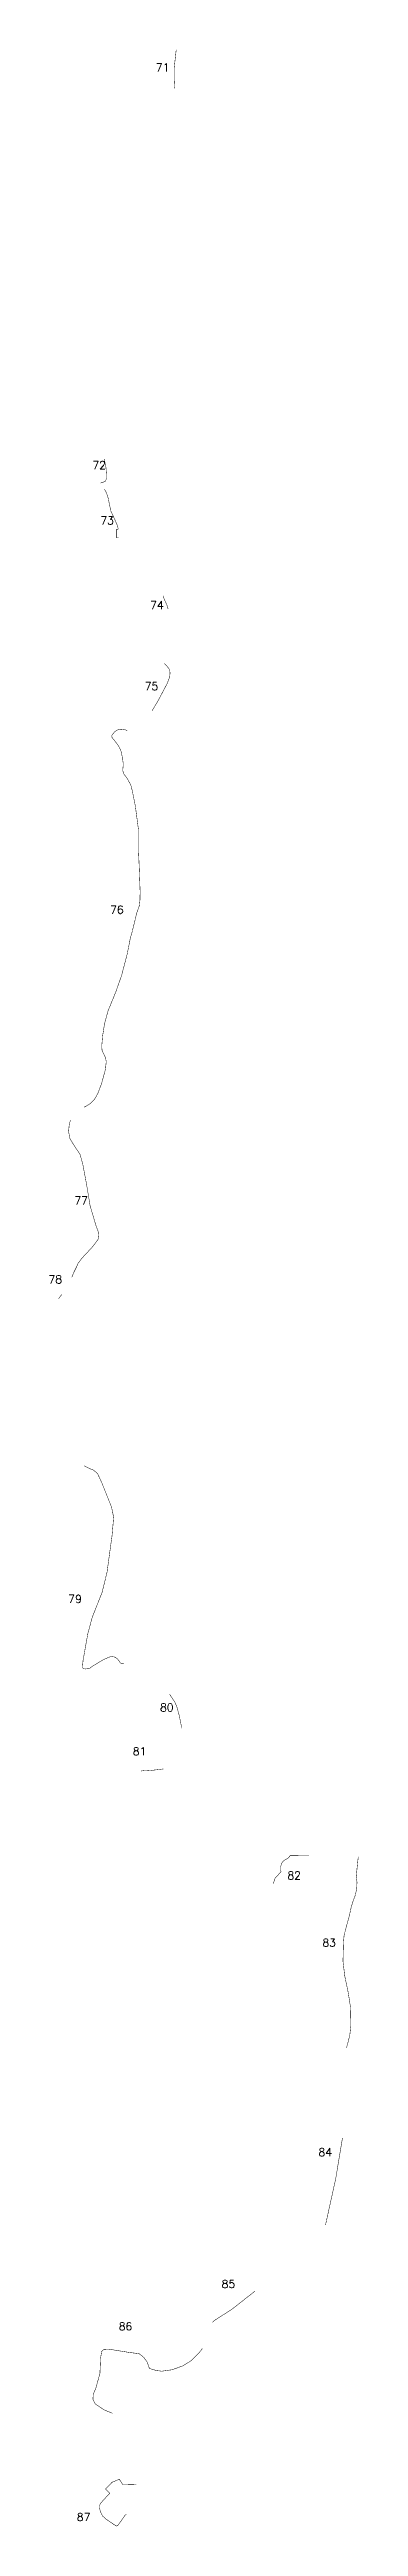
# Model space of a CAD drawing. Header units: metres. Extents: x 254129 to 356845, y 1741129 to 2228107.
# Drawn here: x 266389 to 268350, y 2119703 to 2135402 of the extents above; entities that cross this region are included whole.
import ezdxf

# ---------------------------------------------------------------- set-up
doc = ezdxf.new("R2010")
doc.units = ezdxf.units.M
doc.layers.add('ARTIFICIALLY PROTECTED', color=4, linetype='Continuous')
doc.styles.get("Standard").update_dxf_attribs({"font": 'simplex.shx'})

msp = doc.modelspace()

# ---------------------------------------------------------------- texts
at = {"char_height": 50, "attachment_point": 1}
for s, insert in [('71', (267064, 2135314)), ('72', (266661, 2132793)), ('73', (266712, 2132442)), ('74', (267028, 2131906)), ('75', (266993, 2131392)), ('76', (266774, 2129975)), ('77', (266547, 2128132)), ('78', (266383, 2127632)), ('79', (266508, 2125607)), ('80', (267090, 2124919)), ('81', (266918, 2124641)), ('82', (267898, 2123854)), ('83', (268121, 2123428)), ('84', (268096, 2122100)), ('85', (267481, 2121265)), ('86', (266828, 2120996)), ('87', (266563, 2119788))]:
    msp.add_mtext_dynamic_manual_height_columns(s, width=84.37, gutter_width=1, heights=[0], dxfattribs=dict(at, insert=insert))

# ---------------------------------------------------------------- linework, layer by layer
at = {"layer": 'ARTIFICIALLY PROTECTED', "const_width": 3, "flags": 128}
for points in [[(267193, 2135401), (267191, 2135384), (267180, 2135284), (267180, 2135213), (267183, 2135157)], [(266736, 2132808), (266747, 2132755), (266751, 2132704), (266751, 2132686), (266747, 2132673), (266741, 2132664), (266714, 2132655)], [(266734, 2132614), (266738, 2132613), (266745, 2132604), (266755, 2132580), (266763, 2132553), (266770, 2132515), (266780, 2132473), (266802, 2132427), (266809, 2132410), (266819, 2132387), (266823, 2132373), (266825, 2132362), (266815, 2132361), (266815, 2132307), (266828, 2132307)], [(267109, 2131940), (267112, 2131931), (267137, 2131874), (267141, 2131857)], [(266468, 2127513), (266447, 2127485)], [(267151, 2124978), (267185, 2124926), (267198, 2124895), (267212, 2124844), (267226, 2124773), (267226, 2124761)], [(267111, 2124504), (267109, 2124504), (267052, 2124497), (267029, 2124492), (266998, 2124495), (266970, 2124491)], [(267809, 2123776), (267819, 2123810), (267858, 2123853), (267854, 2123863), (267854, 2123882), (267862, 2123904), (267866, 2123913), (267882, 2123928), (267897, 2123935), (267909, 2123945), (267916, 2123955), (268035, 2123953)], [(268348, 2123948), (268344, 2123911), (268335, 2123823), (268340, 2123786), (268338, 2123748), (268330, 2123706), (268314, 2123664), (268303, 2123627), (268290, 2123568), (268274, 2123512), (268258, 2123449), (268254, 2123404), (268251, 2123286), (268262, 2123193), (268284, 2123088), (268299, 2122992), (268301, 2122879), (268294, 2122815), (268274, 2122738)], [(268248, 2122166), (268205, 2121908), (268140, 2121613)], [(267693, 2121194), (267691, 2121193), (267547, 2121080), (267505, 2121053), (267436, 2121009), (267423, 2120996)]]:
    msp.add_lwpolyline(points, dxfattribs=at)
at = {"layer": 'ARTIFICIALLY PROTECTED', "flags": 128}
for points in [[(267118, 2131512, 3, 3, 0), (267139, 2131488, 3, 3, 0), (267149, 2131474, 3, 3, 0), (267154, 2131454, 3, 3, 0), (267152, 2131430, 3, 3, 0), (267151, 2131424, 3, 3, 0), (267136, 2131385, 3, 3, 0), (267115, 2131345, 3, 3, 0), (267078, 2131275, 3, 3, 0), (267040, 2131211, 0, 0, 0)], [(266882, 2131086, 3, 3, 0), (266872, 2131090, 3, 3, 0), (266842, 2131094, 3, 3, 0), (266821, 2131090, 3, 3, 0), (266804, 2131079, 3, 3, 0), (266794, 2131068, 3, 3, 0), (266784, 2131054, 3, 3, 0), (266786, 2131041, 3, 3, 0), (266805, 2131018, 3, 3, 0), (266827, 2130989, 3, 3, 0), (266843, 2130955, 3, 3, 0), (266853, 2130908, 3, 3, 0), (266857, 2130873, 3, 3, 0), (266854, 2130834, 3, 3, 0), (266859, 2130813, 3, 3, 0), (266883, 2130781, 3, 3, 0), (266905, 2130740, 3, 3, 0), (266915, 2130701, 3, 3, 0), (266934, 2130605, 3, 3, 0), (266954, 2130454, 3, 3, 0), (266954, 2130317, 3, 3, 0), (266958, 2130227, 3, 3, 0), (266964, 2130065, 3, 3, 0), (266963, 2130011, 3, 3, 0), (266959, 2129976, 3, 3, 0), (266943, 2129931, 3, 3, 0), (266914, 2129812, 3, 3, 0), (266902, 2129771, 3, 3, 0), (266882, 2129669, 3, 3, 0), (266846, 2129532, 3, 3, 0), (266808, 2129425, 3, 3, 0), (266760, 2129308, 3, 3, 0), (266738, 2129227, 3, 3, 0), (266729, 2129169, 3, 3, 0), (266726, 2129150, 3, 3, 0), (266721, 2129090, 3, 3, 0), (266722, 2129061, 3, 3, 0), (266730, 2129042, 3, 3, 0), (266745, 2129011, 3, 3, 0), (266749, 2128987, 3, 3, 0), (266744, 2128939, 3, 3, 0), (266720, 2128850, 3, 3, 0), (266695, 2128784, 3, 3, 0), (266673, 2128746, 3, 3, 0), (266648, 2128722, 3, 3, 0), (266617, 2128702, 3, 3, 0), (266607, 2128699, 0, 0, 0)], [(266523, 2128617, 3, 3, 0), (266515, 2128594, 3, 3, 0), (266510, 2128545, 3, 3, 0), (266519, 2128499, 3, 3, 0), (266553, 2128443, 3, 3, 0), (266582, 2128402, 3, 3, 0), (266600, 2128339, 3, 3, 0), (266624, 2128211, 3, 3, 0), (266647, 2128072, 3, 3, 0), (266685, 2127945, 3, 3, 0), (266698, 2127911, 3, 3, 0), (266701, 2127878, 3, 3, 0), (266696, 2127858, 3, 3, 0), (266664, 2127816, 3, 3, 0), (266642, 2127792, 3, 3, 0), (266595, 2127742, 3, 3, 0), (266570, 2127709, 3, 3, 0), (266561, 2127687, 3, 3, 0), (266544, 2127653, 3, 3, 0), (266531, 2127622, 3, 3, 0), (266530, 2127620, 0, 0, 0)], [(266608, 2126426, 3, 3, 0), (266644, 2126408, 3, 3, 0), (266671, 2126397, 3, 3, 0), (266695, 2126374, 3, 3, 0), (266721, 2126318, 3, 3, 0), (266783, 2126163, 3, 3, 0), (266796, 2126099, 3, 3, 0), (266786, 2125984, 3, 3, 0), (266754, 2125751, 3, 3, 0), (266745, 2125714, 3, 3, 0), (266723, 2125624, 3, 3, 0), (266660, 2125465, 3, 3, 0), (266632, 2125361, 3, 3, 0), (266602, 2125192, 3, 3, 0), (266598, 2125151, 3, 3, 0), (266604, 2125139, 3, 3, 0), (266617, 2125138, 3, 3, 0), (266643, 2125141, 3, 3, 0), (266658, 2125153, 3, 3, 0), (266691, 2125173, 3, 3, 0), (266727, 2125195, 3, 3, 0), (266764, 2125212, 3, 3, 0), (266784, 2125217, 3, 3, 0), (266805, 2125213, 3, 3, 0), (266822, 2125200, 3, 3, 0), (266839, 2125176, 3, 3, 0), (266852, 2125172, 3, 3, 0), (266860, 2125171, 0, 0, 0)], [(267358, 2120831, 3, 3, 0), (267356, 2120826, 3, 3, 0), (267336, 2120801, 3, 3, 0), (267288, 2120754, 3, 3, 0), (267236, 2120721, 3, 3, 0), (267166, 2120696, 3, 3, 0), (267101, 2120687, 3, 3, 0), (267068, 2120691, 3, 3, 0), (267024, 2120704, 3, 3, 0), (267019, 2120714, 3, 3, 0), (267013, 2120733, 3, 3, 0), (267010, 2120743, 3, 3, 0), (266988, 2120774, 3, 3, 0), (266958, 2120798, 3, 3, 0), (266894, 2120806, 3, 3, 0), (266763, 2120827, 3, 3, 0), (266733, 2120825, 3, 3, 0), (266720, 2120813, 3, 3, 0), (266713, 2120768, 3, 3, 0), (266709, 2120673, 3, 3, 0), (266684, 2120582, 3, 3, 0), (266666, 2120540, 3, 3, 0), (266665, 2120508, 3, 3, 0), (266678, 2120481, 3, 3, 0), (266735, 2120442, 3, 3, 0), (266789, 2120420, 0, 0, 0)], [(266939, 2119967, 3, 3, 0), (266853, 2119969, 3, 3, 0), (266832, 2120002, 3, 3, 0), (266786, 2119983, 3, 3, 0), (266744, 2119941, 3, 3, 0), (266772, 2119913, 3, 3, 0), (266753, 2119894, 3, 3, 0), (266716, 2119853, 3, 3, 0), (266707, 2119838, 3, 3, 0), (266706, 2119821, 3, 3, 0), (266712, 2119796, 3, 3, 0), (266726, 2119769, 3, 3, 0), (266747, 2119750, 3, 3, 0), (266795, 2119717, 3, 3, 0), (266815, 2119705, 3, 3, 0), (266824, 2119711, 3, 3, 0), (266849, 2119746, 3, 3, 0), (266869, 2119775, 3, 3, 0), (266877, 2119778, 0, 0, 0)]]:
    msp.add_lwpolyline(points, format="xyseb", dxfattribs=at)

msp.set_redraw_order([(e.dxf.handle, doc.entitydb.next_handle()) for e in msp.query("TEXT MTEXT ATTDEF DIMENSION ARC_DIMENSION")])  # texts and dimensions are drawn at this point

doc.saveas('drawing.dxf')
